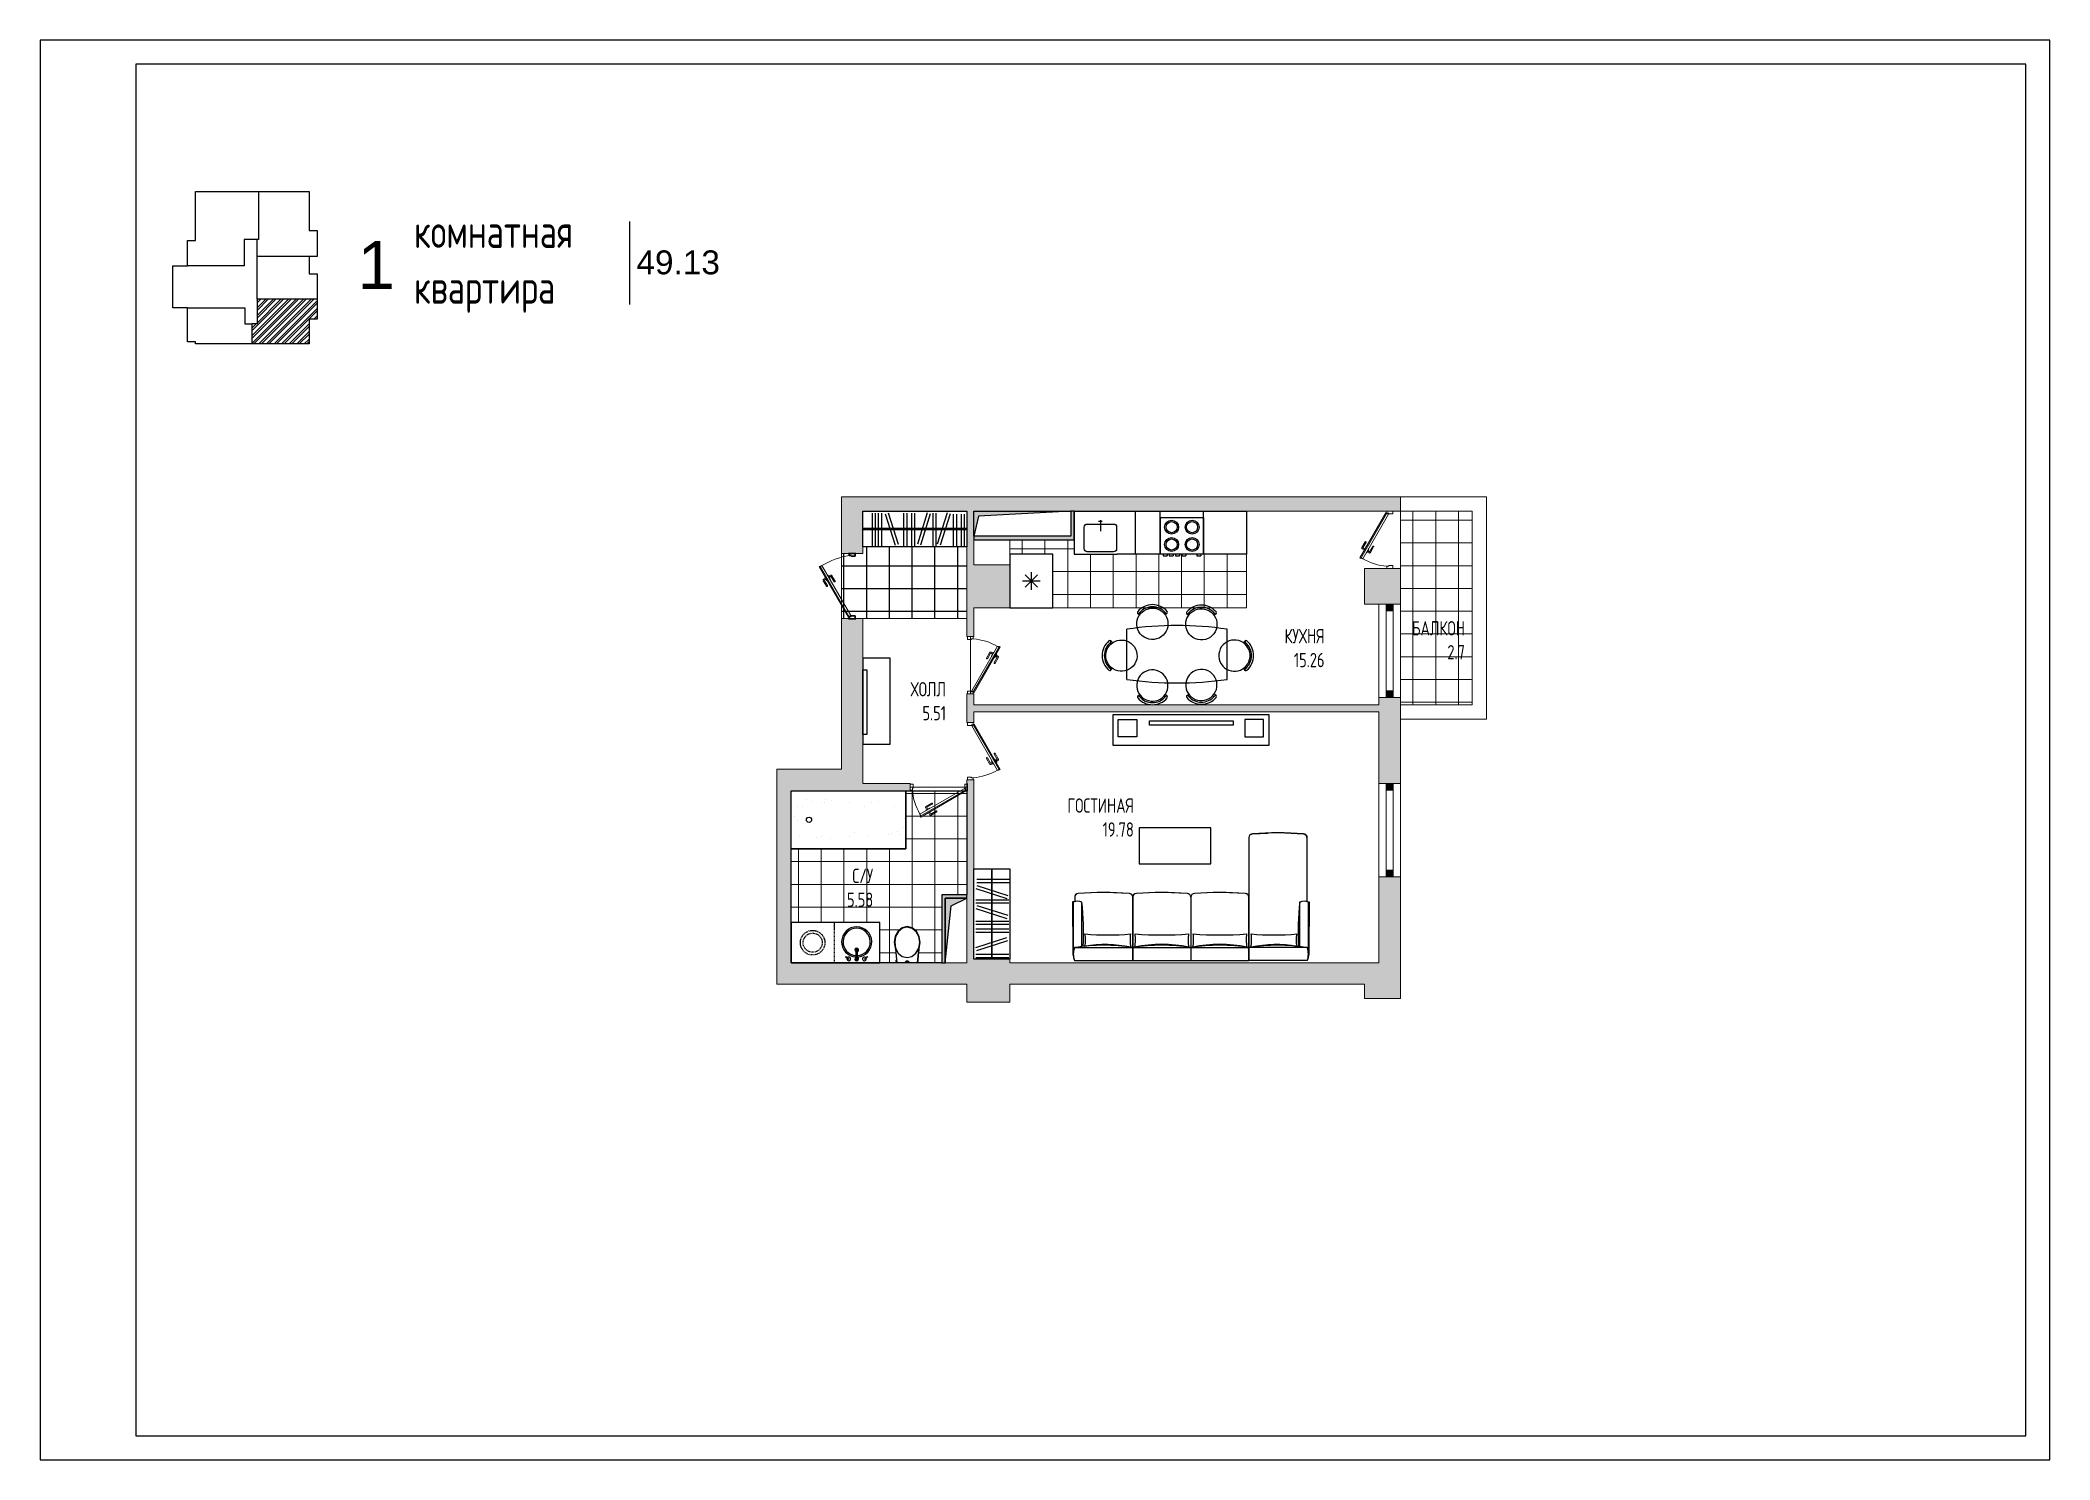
# Model space of a CAD drawing. Header units: millimetres. Extents: x -7516 to 14738, y -3327 to 3625.
# Drawn here: x 4861 to 5281.5, y 2436.8 to 2733.8 of the extents above; entities that cross this region are included whole.
import ezdxf

# ---------------------------------------------------------------- set-up
doc = ezdxf.new("R2010")
doc.units = ezdxf.units.MM
doc.header["$LTSCALE"] = 1.5
doc.linetypes.add('ACAD_ISO02W100', pattern=[15, 12, -3])
for name, color, linetype in [('КАНАЛЫ', 253, 'Continuous'), ('кафель', 9, 'Continuous'), ('МЕБЕЛЬ ОСНОВ', 7, 'Continuous'), ('Основные тонкие', 7, 'Continuous'), ('ПАРКЕТ', 9, 'Continuous')]:
    doc.layers.add(name, color=color, linetype=linetype)
for name, color, linetype, lineweight in [('новый план', 6, 'Continuous', 30), ('ОКНА', 130, 'Continuous', 30), ('СТЕНЫ', 30, 'Continuous', 30)]:
    doc.layers.add(name, color=color, linetype=linetype, lineweight=lineweight)
doc.styles.add('ARIAL', font='arial.ttf')
doc.styles.add('style1', font='txt.shx', dxfattribs={"width": 0.7, "height": 2.5})
doc.styles.add('СГЕНЕРИР_СТИЛЬ_1', font='txt.shx', dxfattribs={"width": 0.7})
pattern_1 = [(90, (-1928.863, -1490.968), (-4.7625, 0), []), (180, (-1928.863, -1490.968), (-3e-16, -4.7625), [])]

msp = doc.modelspace()

# ---------------------------------------------------------------- texts
at = {"layer": 'МЕБЕЛЬ ОСНОВ', "ltscale": 1.5, "attachment_point": 1}
for s, width, gutter_width, insert, char_height, style in [('\\pxqr;1', 15.1598, 12.5, (4920.03, 2691.74), 10, 'ARIAL'), ('\\pxqj;комнатная\\Pквартира', 27.9945, 12.5, (4939.2, 2697.32), 7, 'СГЕНЕРИР_СТИЛЬ_1'), ('\\pxqr;49.13', 15.1598, 12.5, (4988.05, 2689.8), 5, 'ARIAL'), ('\\pxqr;БАЛКОН\\P2.7', 22.7397, 18.75, (5136.35, 2612.24), 3, 'style1'), ('\\pxqr;КУХНЯ\\P15.26', 11.7333, 18.75, (5117.99, 2610.6), 3, 'style1'), ('\\pxqr;ХОЛЛ\\P5.51', 8.3433, 18.75, (5042.17, 2599.49), 3, 'style1'), ('\\pxqr;ГОСТИНАЯ\\P19.78', 22.7397, 18.75, (5067.08, 2575.15), 3, 'style1'), ('\\pxqr;С/У\\P5.58', 5.7341, 18.75, (5029.55, 2560.45), 3, 'style1')]:
    msp.add_mtext_dynamic_manual_height_columns(s, width=width, gutter_width=gutter_width, heights=[0], dxfattribs=dict(at, insert=insert, char_height=char_height, style=style))

# ---------------------------------------------------------------- blocks, each defined once
blk = doc.blocks.new('дверь800')
at = {"color": 7, "lineweight": 5}
for p, q in [((6137.27, 2944.1), (6137.27, 2943.6)), ((6137.47, 2944.06), (6137.27, 2944.06)), ((6137.27, 2944.06), (6137.27, 2943.65)), ((6137.27, 2943.65), (6137.42, 2943.65)), ((6137.38, 2943.59), (6137.41, 2943.65)), ((6137.38, 2943.59), (6140.53, 2941.77)), ((6137.41, 2943.65), (6140.57, 2941.83)), ((6137.42, 2943.78), (6137.47, 2943.78)), ((6137.42, 2943.78), (6137.42, 2943.65)), ((6137.42, 2943.65), (6137.49, 2943.76)), ((6137.47, 2943.78), (6137.47, 2944.06)), ((6137.49, 2943.76), (6140.6, 2941.97)), ((6141.07, 2943.78), (6141.07, 2944.06)), ((6141.07, 2944.06), (6141.27, 2944.06)), ((6141.12, 2943.78), (6141.07, 2943.78)), ((6141.12, 2943.78), (6141.12, 2943.65)), ((6141.27, 2943.65), (6141.12, 2943.65)), ((6141.27, 2944.1), (6141.27, 2943.6)), ((6141.27, 2944.06), (6141.27, 2943.65)), ((6139.8, 2941.91), (6139.42, 2942.13)), ((6139.84, 2941.98), (6139.46, 2942.2)), ((6140.11, 2942.45), (6139.73, 2942.67)), ((6140.15, 2942.51), (6139.77, 2942.73)), ((6139.8, 2942.17), (6139.81, 2942.19)), ((6140.06, 2942.02), (6139.8, 2942.17)), ((6139.91, 2942.1), (6139.84, 2941.98)), ((6139.91, 2942.36), (6139.93, 2942.39)), ((6139.93, 2942.39), (6140.18, 2942.24)), ((6140.04, 2942.32), (6140.11, 2942.45)), ((6140.11, 2942.28), (6140.18, 2942.41)), ((6140.11, 2942.28), (6140.14, 2942.34)), ((6140.18, 2942.24), (6140.17, 2942.22)), ((6139.98, 2942.06), (6139.91, 2941.93)), ((6140.07, 2942.04), (6140.06, 2942.02)), ((6140.53, 2941.85), (6140.6, 2941.97)), ((6140.57, 2941.83), (6140.53, 2941.77))]:
    blk.add_line(p, q, dxfattribs=at)
blk.add_circle((6137.44, 2943.73), 0.0212, dxfattribs=at)
blk.add_arc((6137.08, 2943.99), 4.05, 330.1287, 355.2963, dxfattribs=at)
for centre, major_axis, start_param, end_param in [((6139.44, 2942.16), (-0.0102, 0.0381), 5.497787, 8.63938), ((6139.75, 2942.7), (-0.0102, 0.0381), 5.497787, 8.63938), ((6140.12, 2942.45), (-0.0715, -0.0192), 2.356194, 3.926991), ((6139.84, 2941.97), (-0.0192, 0.0715), 2.356194, 3.926991)]:
    blk.add_ellipse(centre, major_axis=major_axis, ratio=1, start_param=start_param, end_param=end_param, dxfattribs=at)
blk = doc.blocks.new('дверь наружный')
at = {"color": 0}
for p, q in [((6145.73, 3000.62), (6145.73, 3000.12)), ((6145.93, 3000.57), (6145.73, 3000.57)), ((6145.73, 3000.57), (6145.73, 3000.17)), ((6145.73, 3000.17), (6145.88, 3000.17)), ((6145.88, 3000.29), (6145.88, 3000.17)), ((6145.93, 3000.29), (6145.93, 3000.57)), ((6150.08, 3000.29), (6150.08, 3000.57)), ((6150.08, 3000.57), (6150.28, 3000.57)), ((6150.13, 3000.29), (6150.13, 3000.17)), ((6150.28, 3000.17), (6150.13, 3000.17)), ((6150.28, 3000.62), (6150.28, 3000.12)), ((6150.28, 3000.57), (6150.28, 3000.17))]:
    blk.add_line(p, q, dxfattribs=at)
at = {"color": 0, "lineweight": 9}
for p, q in [((6145.84, 3000.11), (6145.87, 3000.17)), ((6145.84, 3000.11), (6149.37, 2998.07)), ((6145.88, 3000.29), (6145.93, 3000.29)), ((6145.88, 3000.16), (6145.95, 3000.27)), ((6145.95, 3000.27), (6149.43, 2998.26)), ((6150.13, 3000.29), (6150.08, 3000.29)), ((6148.38, 2998.35), (6148, 2998.57)), ((6148.42, 2998.42), (6148.04, 2998.64)), ((6148.69, 2998.89), (6148.31, 2999.11)), ((6148.73, 2998.96), (6148.35, 2999.18)), ((6148.38, 2998.61), (6148.39, 2998.63)), ((6148.63, 2998.46), (6148.38, 2998.61)), ((6148.49, 2998.54), (6148.42, 2998.42)), ((6148.56, 2998.5), (6148.48, 2998.38)), ((6148.49, 2998.81), (6148.51, 2998.83)), ((6148.51, 2998.83), (6148.76, 2998.68)), ((6148.62, 2998.77), (6148.69, 2998.89)), ((6148.64, 2998.49), (6148.63, 2998.46)), ((6148.69, 2998.73), (6148.76, 2998.85)), ((6148.69, 2998.73), (6148.72, 2998.79)), ((6148.76, 2998.68), (6148.75, 2998.66)), ((6149.37, 2998.15), (6149.43, 2998.26))]:
    blk.add_line(p, q, dxfattribs=at)
at = {"color": 0, "lineweight": 0}
for p, q in [((6145.87, 3000.17), (6149.4, 2998.13)), ((6149.4, 2998.13), (6149.37, 2998.07))]:
    blk.add_line(p, q, dxfattribs=at)
at = {"color": 0}
blk.add_circle((6145.9, 3000.24), 0.0212, dxfattribs=at)
at = {"color": 0, "lineweight": 0}
blk.add_arc((6144.99, 3000.98), 5.21, 328.5893, 351.0446, dxfattribs=at)
at = {"color": 0, "lineweight": 9}
for centre, major_axis, start_param, end_param in [((6148.02, 2998.61), (-0.0102, 0.0381), 5.497787, 8.63938), ((6148.33, 2999.14), (-0.0102, 0.0381), 5.497787, 8.63938), ((6148.42, 2998.41), (-0.0192, 0.0715), 2.356194, 3.926991), ((6148.7, 2998.89), (-0.0715, -0.0192), 2.356194, 3.926991)]:
    blk.add_ellipse(centre, major_axis=major_axis, ratio=1, start_param=start_param, end_param=end_param, dxfattribs=at)
blk = doc.blocks.new('рпр')
at = {"layer": 'МЕБЕЛЬ ОСНОВ', "color": 7}
for p, q in [((4888.37, 2986.87), (4888.15, 2984.66)), ((4888.41, 2986.97), (4888.22, 2985.01)), ((4888.65, 2985.63), (4888.27, 2984.94)), ((4888.28, 2985.08), (4888.46, 2986.92)), ((4888.36, 2986.84), (4888.37, 2986.92)), ((4888.37, 2986.92), (4888.41, 2986.97)), ((4888.41, 2986.97), (4888.4, 2986.81)), ((4888.41, 2986.97), (4889.54, 2986.97)), ((4888.41, 2986.97), (4889.54, 2986.97)), ((4888.46, 2986.92), (4888.41, 2986.97)), ((4889.22, 2986.08), (4888.65, 2985.63)), ((4889.88, 2986.24), (4889.22, 2986.08)), ((4889.54, 2986.97), (4890.22, 2986.97)), ((4889.6, 2986.82), (4889.54, 2986.97)), ((4890.16, 2986.82), (4889.6, 2986.82)), ((4889.7, 2986.77), (4889.87, 2986.77)), ((4889.79, 2986.7), (4889.7, 2986.77)), ((4889.87, 2986.77), (4889.73, 2986.77)), ((4889.73, 2986.77), (4890.06, 2986.77)), ((4889.96, 2986.7), (4889.79, 2986.7)), ((4890.55, 2986.07), (4889.88, 2986.24)), ((4890.06, 2986.77), (4889.96, 2986.7)), ((4890.22, 2986.97), (4890.16, 2986.82)), ((4890.22, 2986.97), (4891.33, 2986.97)), ((4891.11, 2985.61), (4890.55, 2986.07)), ((4891.48, 2984.92), (4891.11, 2985.61)), ((4891.33, 2986.97), (4891.28, 2986.92)), ((4891.28, 2986.92), (4891.47, 2985.08)), ((4891.33, 2986.97), (4891.37, 2986.92)), ((4891.37, 2986.57), (4891.33, 2986.97)), ((4891.37, 2986.92), (4891.4, 2986.62)), ((4891.4, 2986.62), (4891.37, 2986.57)), ((4891.37, 2986.57), (4891.37, 2986.57)), ((4888.2, 2984.98), (4888.06, 2984.13)), ((4888.06, 2984.13), (4888.19, 2983.29)), ((4888.27, 2984.94), (4888.13, 2984.13)), ((4888.13, 2984.13), (4888.26, 2983.32)), ((4888.19, 2983.29), (4888.58, 2982.57)), ((4888.24, 2985.04), (4888.2, 2984.98)), ((4888.26, 2983.32), (4888.63, 2982.63)), ((4891.09, 2982.61), (4891.48, 2983.3)), ((4891.14, 2982.55), (4891.54, 2983.26)), ((4891.61, 2984.11), (4891.48, 2984.92)), ((4891.48, 2983.3), (4891.61, 2984.11)), ((4891.55, 2984.95), (4891.51, 2985.03)), ((4891.54, 2983.26), (4891.68, 2984.11)), ((4891.68, 2984.11), (4891.55, 2984.95)), ((4888.58, 2982.57), (4889.17, 2982.09)), ((4888.63, 2982.63), (4889.19, 2982.17)), ((4889.17, 2982.09), (4889.86, 2981.92)), ((4889.19, 2982.17), (4889.86, 2982)), ((4889.86, 2982), (4890.53, 2982.16)), ((4889.86, 2981.92), (4890.55, 2982.08)), ((4890.53, 2982.16), (4891.09, 2982.61)), ((4890.55, 2982.08), (4891.14, 2982.55))]:
    blk.add_line(p, q, dxfattribs=at)
at = {"layer": 'МЕБЕЛЬ ОСНОВ', "color": 7, "ltscale": 1.5}
blk.add_lwpolyline([(4891.51, 2985.03), (4891.37, 2986.57)], dxfattribs=at)
blk = doc.blocks.new('ш')
for p, q in [((4924.67, 3686.1), (4924.69, 3693.06)), ((4924.69, 3693.06), (4924.71, 3693.36)), ((4924.71, 3693.36), (4924.86, 3694.03)), ((4924.77, 3686.1), (4924.77, 3693.44)), ((4924.77, 3693.3), (4924.77, 3686.1)), ((4924.86, 3694.03), (4924.95, 3694.27)), ((4924.95, 3694.27), (4933.07, 3694.27)), ((4924.95, 3694.27), (4933.07, 3694.27)), ((4924.95, 3692.47), (4933.07, 3692.47)), ((4925.97, 3692.33), (4925.97, 3686.1)), ((4933.07, 3694.27), (4933.07, 3686.03)), ((4933.07, 3686.03), (4933.07, 3694.27)), ((4941.17, 3694.27), (4933.07, 3694.27)), ((4941.17, 3694.27), (4933.07, 3694.27)), ((4933.07, 3694.27), (4933.07, 3686.03)), ((4933.07, 3686.03), (4933.07, 3694.27)), ((4941.17, 3692.47), (4933.07, 3692.47)), ((4949.27, 3694.27), (4941.17, 3694.27)), ((4949.27, 3694.27), (4941.17, 3694.27)), ((4941.17, 3685.41), (4941.17, 3694.27)), ((4949.27, 3692.47), (4941.17, 3692.47)), ((4957.39, 3694.27), (4949.27, 3694.27)), ((4957.39, 3694.27), (4949.27, 3694.27)), ((4949.27, 3694.27), (4949.27, 3686.03)), ((4949.27, 3685.41), (4949.27, 3694.27)), ((4949.27, 3685.39), (4949.27, 3694.27)), ((4949.27, 3686.03), (4949.27, 3694.27)), ((4957.39, 3692.47), (4949.27, 3692.47)), ((4956.37, 3692.33), (4956.37, 3686.1)), ((4957.48, 3694.03), (4957.39, 3694.27)), ((4957.63, 3693.36), (4957.48, 3694.03)), ((4957.57, 3686.1), (4957.57, 3693.44)), ((4957.57, 3693.3), (4957.57, 3686.1)), ((4957.65, 3693.06), (4957.63, 3693.36)), ((4957.67, 3686.1), (4957.65, 3693.06)), ((4924.77, 3686.1), (4924.67, 3686.1)), ((4924.77, 3686.1), (4924.67, 3686.1)), ((4924.97, 3686.03), (4924.77, 3686.1)), ((4924.97, 3677.71), (4924.97, 3686.03)), ((4933.07, 3686.03), (4933.07, 3685.41)), ((4933.07, 3685.41), (4933.07, 3686.03)), ((4933.07, 3686.03), (4933.07, 3685.41)), ((4933.07, 3677.09), (4933.07, 3686.03)), ((4933.07, 3685.41), (4933.11, 3685.22)), ((4933.11, 3685.22), (4933.22, 3685.05)), ((4933.22, 3685.05), (4933.54, 3684.91)), ((4933.54, 3684.91), (4935.76, 3684.8)), ((4935.76, 3684.8), (4938.06, 3684.79)), ((4938.06, 3684.79), (4940.67, 3684.91)), ((4940.67, 3684.91), (4940.86, 3684.95)), ((4941.21, 3685.22), (4941.32, 3685.05)), ((4941.32, 3685.05), (4941.64, 3684.91)), ((4941.64, 3684.91), (4943.86, 3684.8)), ((4943.86, 3684.8), (4946.16, 3684.79)), ((4946.16, 3684.79), (4948.77, 3684.91)), ((4948.77, 3684.91), (4948.96, 3684.95)), ((4948.96, 3684.95), (4949.18, 3685.12)), ((4949.18, 3685.12), (4949.23, 3685.22)), ((4949.27, 3686.03), (4949.27, 3685.41)), ((4949.27, 3685.41), (4949.27, 3686.03)), ((4949.27, 3685.41), (4949.31, 3685.22)), ((4949.31, 3685.22), (4949.42, 3685.05)), ((4949.42, 3685.05), (4949.74, 3684.91)), ((4949.74, 3684.91), (4951.96, 3684.8)), ((4951.96, 3684.8), (4954.26, 3684.79)), ((4954.26, 3684.79), (4956.87, 3684.91)), ((4956.87, 3684.91), (4957.06, 3684.95)), ((4957.06, 3684.95), (4957.28, 3685.12)), ((4957.28, 3685.12), (4957.33, 3685.22)), ((4957.33, 3685.22), (4957.37, 3686.03)), ((4957.37, 3686.03), (4957.57, 3686.1)), ((4957.37, 3685.41), (4957.37, 3686.03)), ((4957.57, 3686.1), (4957.67, 3686.1)), ((4957.57, 3686.1), (4957.67, 3686.1)), ((4925.01, 3676.89), (4924.97, 3677.71)), ((4925.06, 3676.8), (4925.01, 3676.89)), ((4925.28, 3676.62), (4925.06, 3676.8)), ((4925.47, 3676.59), (4925.28, 3676.62)), ((4928.07, 3676.47), (4925.47, 3676.59)), ((4932.6, 3676.59), (4930.38, 3676.48)), ((4932.92, 3676.73), (4932.6, 3676.59))]:
    blk.add_line(p, q)
for centre, radius, start, end in [((4927.1, 3693.37), 2.33, 157.2054, 202.7184), ((4929.02, 3718), 25.86, 260.9427, 279.0132), ((4886.5, 3690.45), 39.71, 353.7064, 2.6748), ((4929.24, 3708.67), 16.63, 260.0649, 282.2779), ((4922.7, 3691.36), 3.79, 347.7289, 14.0422), ((4938.36, 3691.39), 5.67, 169.5902, 188.4273), ((4937.12, 3718), 25.86, 260.9873, 279.0132), ((4937.12, 3709.26), 17.26, 257.4146, 282.5853), ((4927.78, 3691.39), 5.67, 351.5745, 10.4099), ((4946.46, 3691.39), 5.67, 169.59, 188.4264), ((4945.22, 3718), 25.86, 260.9873, 279.0132), ((4945.22, 3709.26), 17.26, 257.4146, 282.5853), ((4935.88, 3691.39), 5.67, 351.5745, 10.4099), ((4954.56, 3691.39), 5.67, 169.59, 188.4264), ((4953.32, 3718), 25.86, 260.9876, 279.0581), ((4953.1, 3708.67), 16.63, 257.7231, 279.9357), ((4943.98, 3691.39), 5.67, 351.5747, 10.4107), ((4959.64, 3691.36), 3.79, 165.9573, 192.2721), ((4995.84, 3690.45), 39.71, 177.326, 186.2944), ((4955.24, 3693.37), 2.33, 337.285, 22.7956), ((4929.58, 3655.68), 35.02, 84.7965, 95.2047), ((4937.12, 3639.64), 51.06, 85.8129, 94.1883), ((4945.22, 3639.64), 51.06, 85.8129, 94.1883), ((4952.76, 3655.68), 35.02, 84.7963, 95.2047), ((4925.37, 3687.5), 1.52, 246.7811, 293.2232), ((4933.57, 3685.41), 0.5, 180.0005, 270.0119), ((4937.12, 3733.46), 48.68, 265.8174, 274.1837), ((4940.67, 3685.41), 0.5, 270.0005, 0.0119), ((4941.67, 3685.41), 0.5, 180.0005, 270.0119), ((4945.22, 3733.46), 48.68, 265.8174, 274.1837), ((4948.77, 3685.41), 0.5, 270.0005, 0.0119), ((4949.77, 3685.41), 0.5, 180.0005, 269.989), ((4953.32, 3733.46), 48.68, 265.8175, 274.1837), ((4956.97, 3687.5), 1.52, 246.7811, 293.2198), ((4956.87, 3685.41), 0.5, 270.0005, 0.0119), ((4925.47, 3677.09), 0.5, 180.0005, 270.0119), ((4929.02, 3725.14), 48.68, 265.8173, 274.1837), ((4932.57, 3677.09), 0.5, 270.0005, 0.0005)]:
    blk.add_arc(centre, radius, start, end)
blk = doc.blocks.new('ек')
for p, q in [((4931.49, 3632.32), (4931.76, 3632.12)), ((4931.79, 3632.47), (4931.95, 3632.35)), ((4935.28, 3632.47), (4935.08, 3632.33)), ((4935.62, 3632.35), (4935.31, 3632.12)), ((4938.31, 3632.38), (4938.59, 3632.18)), ((4938.61, 3632.53), (4938.78, 3632.41)), ((4942.1, 3632.53), (4941.91, 3632.39)), ((4942.45, 3632.41), (4942.13, 3632.18)), ((4927.31, 3628.47), (4927.45, 3628.28)), ((4927.43, 3628.82), (4927.66, 3628.5)), ((4946.2, 3628.82), (4945.97, 3628.5)), ((4946.32, 3628.47), (4946.18, 3628.28)), ((4927.31, 3624.98), (4927.42, 3625.14)), ((4927.45, 3624.68), (4927.66, 3624.95)), ((4946.17, 3624.68), (4945.97, 3624.95)), ((4946.32, 3624.98), (4946.2, 3625.14)), ((4931.49, 3620.89), (4931.76, 3621.09)), ((4931.79, 3620.74), (4931.95, 3620.86)), ((4935.28, 3620.74), (4935.08, 3620.88)), ((4935.62, 3620.86), (4935.31, 3621.09)), ((4938.31, 3620.83), (4938.59, 3621.03)), ((4938.61, 3620.68), (4938.78, 3620.8)), ((4942.1, 3620.68), (4941.91, 3620.82)), ((4942.45, 3620.81), (4942.13, 3621.03))]:
    blk.add_line(p, q)
for points in [[(4935.01, 3629.22, 2.852439), (4932.29, 3629.06, 0.350569), (4935.01, 3629.22)], [(4941.84, 3629.28, 2.852439), (4939.12, 3629.12, 0.350569), (4941.84, 3629.28)], [(4930.55, 3628.2, 2.852439), (4930.71, 3625.48, 0.350569), (4930.55, 3628.2)], [(4943.07, 3628.2, -2.852439), (4942.91, 3625.48, -0.350569), (4943.07, 3628.2)], [(4935.01, 3623.99, -2.852439), (4932.29, 3624.15, -0.350569), (4935.01, 3623.99)], [(4941.84, 3623.93, -2.852439), (4939.12, 3624.09, -0.350569), (4941.84, 3623.93)]]:
    blk.add_lwpolyline(points, format="xyb")
for points in [[(4929.94, 3630.05), (4929.94, 3623.05)], [(4943.94, 3630.05), (4943.94, 3623.05)]]:
    blk.add_lwpolyline(points)
for centre, radius, start, end in [((4933.53, 3630.85), 2.68, 40.2729, 139.7271), ((4933.53, 3630.85), 2.38, 40.0936, 139.9064), ((4940.36, 3630.91), 2.68, 40.2729, 139.7271), ((4940.36, 3630.91), 2.38, 40.0936, 139.9064), ((4936.94, 3581.3), 49.25, 81.8288, 98.1712), ((4931.64, 3632.45), 0.2, 139.7271, 219.8242), ((4931.56, 3632.51), 0.2, 248.872, 319.9064), ((4935.51, 3632.51), 0.2, 220.0936, 305.6519), ((4935.22, 3632.39), 0.409, 354.1192, 27.9442), ((4938.47, 3632.51), 0.2, 139.7271, 219.8242), ((4938.38, 3632.57), 0.2, 248.872, 319.9064), ((4942.33, 3632.57), 0.2, 220.0936, 305.6519), ((4942.04, 3632.45), 0.409, 354.1192, 27.9442), ((4928.93, 3626.73), 2.68, 130.2729, 229.7271), ((4928.93, 3626.73), 2.38, 130.0936, 229.9064), ((4927.39, 3628.41), 0.409, 84.1192, 117.9442), ((4927.26, 3628.7), 0.2, 310.0936, 35.6519), ((4946.36, 3628.7), 0.2, 144.3481, 229.9064), ((4946.24, 3628.41), 0.409, 62.0558, 95.8808), ((4944.7, 3626.73), 2.38, 310.0936, 49.9064), ((4944.7, 3626.73), 2.68, 310.2729, 49.7271), ((4927.26, 3624.75), 0.2, 338.872, 49.9064), ((4946.36, 3624.75), 0.2, 130.0936, 201.128), ((4927.32, 3624.83), 0.2, 229.7271, 309.8242), ((4936.94, 3671.8), 49.25, 261.8288, 278.1712), ((4946.3, 3624.83), 0.2, 230.1758, 310.2729), ((4931.64, 3620.76), 0.2, 140.1758, 220.2729), ((4931.56, 3620.7), 0.2, 40.0936, 111.128), ((4933.53, 3622.37), 2.68, 220.2729, 319.7271), ((4933.53, 3622.37), 2.38, 220.0936, 319.9064), ((4935.51, 3620.7), 0.2, 54.3481, 139.9064), ((4935.22, 3620.82), 0.409, 332.0558, 5.8808), ((4938.47, 3620.7), 0.2, 140.1758, 220.2729), ((4938.38, 3620.64), 0.2, 40.0936, 111.128), ((4940.36, 3622.31), 2.68, 220.2729, 319.7271), ((4940.36, 3622.31), 2.38, 220.0936, 319.9064), ((4942.33, 3620.64), 0.2, 54.3481, 139.9064), ((4942.04, 3620.76), 0.409, 332.0558, 5.8808)]:
    blk.add_arc(centre, radius, start, end)

# ---------------------------------------------------------------- hatches: boundary and pattern name
at = {"layer": 'КАНАЛЫ', "ltscale": 1.5, "true_color": 0x939598}
h = msp.add_hatch(color=252, dxfattribs=at)
h.dxf.hatch_style = 1
h.paths.add_polyline_path([(5145.61, 2638.26), (5028.62, 2638.26), (5028.62, 2626.41), (5033.12, 2626.41), (5033.12, 2635.26), (5054.86, 2635.26), (5054.86, 2635.26), (5054.86, 2609.01), (5055.61, 2609.01), (5056.36, 2609.01), (5056.36, 2615.01), (5063.86, 2615.01), (5063.86, 2624.01), (5056.36, 2624.01), (5056.36, 2635.26), (5145.61, 2635.26)])
h = msp.add_hatch(color=252, dxfattribs=at)
h.dxf.hatch_style = 1
h.paths.add_polyline_path([(5077.36, 2635.26), (5076.61, 2635.26), (5076.61, 2630.01), (5056.36, 2630.01), (5056.36, 2629.26), (5077.36, 2629.26)])
at = {"layer": 'КАНАЛЫ', "ltscale": 1.5, "true_color": 0x000000}
h = msp.add_hatch(color=18, dxfattribs=at)
h.dxf.hatch_style = 1
h.paths.add_polyline_path([(5056.36, 2630.01), (5057.31, 2634.19), (5076.61, 2635.26), (5056.36, 2635.26)])
at = {"layer": 'КАНАЛЫ', "ltscale": 1.5, "true_color": 0x939598}
h = msp.add_hatch(color=252, dxfattribs=at)
h.dxf.hatch_style = 1
h.paths.add_polyline_path([(5033.12, 2612.76), (5028.62, 2612.76), (5028.62, 2581.26), (5015.11, 2581.26), (5015.11, 2536.26), (5054.86, 2536.26), (5054.86, 2532.51), (5063.86, 2532.51), (5063.86, 2536.26), (5138.11, 2536.26), (5138.11, 2533.26), (5145.61, 2533.26), (5145.61, 2558.76), (5141.11, 2558.76), (5141.11, 2540.76), (5063.86, 2540.76), (5063.86, 2541.51), (5056.36, 2541.51), (5056.36, 2579.01), (5054.86, 2579.01), (5054.86, 2577.51), (5054.86, 2540.76), (5018.11, 2540.76), (5018.11, 2576.76), (5043.01, 2576.76), (5043.01, 2578.26), (5033.12, 2578.26)])
h = msp.add_hatch(color=252, dxfattribs=at)
h.dxf.hatch_style = 1
h.paths.add_polyline_path([(5054.86, 2591.01), (5056.36, 2591.01), (5056.36, 2593.26), (5141.11, 2593.26), (5141.11, 2578.26), (5145.61, 2578.26), (5145.61, 2596.26), (5141.11, 2596.26), (5141.11, 2594.76), (5056.36, 2594.76), (5056.36, 2597.01), (5055.61, 2597.01), (5054.86, 2597.01)])
h = msp.add_hatch(color=252, dxfattribs=at)
h.dxf.hatch_style = 1
h.paths.add_polyline_path([(5054.86, 2555.01), (5049.61, 2555.01), (5049.61, 2540.76), (5050.36, 2540.76), (5050.36, 2554.26), (5054.86, 2554.26)])
at = {"layer": 'КАНАЛЫ', "ltscale": 1.5, "true_color": 0x000000}
h = msp.add_hatch(color=18, dxfattribs=at)
h.dxf.hatch_style = 1
h.paths.add_polyline_path([(5050.36, 2540.76), (5051.56, 2552.69), (5054.86, 2554.26), (5050.36, 2554.26)])
at = {"layer": 'кафель', "lineweight": 0, "ltscale": 1.5, "true_color": 0x939598}
h = msp.add_hatch(dxfattribs=at)
h.set_pattern_fill('ANSI37', color=252, scale=1.5, angle=45)
h.set_pattern_definition(pattern_1)
h.paths.add_polyline_path([(5160.61, 2635.26), (5145.61, 2635.26), (5145.61, 2594.76), (5160.61, 2594.76)])
h = msp.add_hatch(dxfattribs=at)
h.set_pattern_fill('ANSI37', color=252, scale=1.5, angle=45)
h.set_pattern_definition([(90, (-2010.613, -1496.968), (-4.7625, 0), []), (180, (-2010.613, -1496.968), (-3e-16, -4.7625), [])])
h.paths.add_polyline_path([(5077.36, 2629.26), (5063.86, 2629.26), (5063.86, 2626.26), (5072.86, 2626.26), (5072.86, 2615.01), (5113.36, 2615.01), (5113.36, 2626.26), (5077.36, 2626.26)])
h = msp.add_hatch(dxfattribs=at)
h.set_pattern_fill('ANSI37', color=252, scale=1.5, angle=45)
h.set_pattern_definition(pattern_1)
h.paths.add_polyline_path([(5054.86, 2577.51), (5054.41, 2577.51), (5054.41, 2577.26), (5045.04, 2571.85), (5045.06, 2571.8, -0.111394), (5043.46, 2576.9), (5043.01, 2576.9), (5043.01, 2576.76), (5042.12, 2576.76), (5042.12, 2564.6), (5018.11, 2564.61), (5018.11, 2549.16), (5036.66, 2549.16), (5036.66, 2540.76), (5040.2, 2540.76), (5040.2, 2540.76), (5040.14, 2540.83), (5040.09, 2541.36), (5040.15, 2541.36), (5039.94, 2543.67), (5039.88, 2543.79), (5039.68, 2545.05), (5039.89, 2546.32), (5040.48, 2547.38), (5041.37, 2548.09), (5042.41, 2548.34), (5043.45, 2548.08), (5044.33, 2547.35), (5044.91, 2546.28), (5045.11, 2545.01), (5044.98, 2544.22), (5044.65, 2540.93), (5044.64, 2540.76), (5049.61, 2540.76), (5049.61, 2555.01), (5054.86, 2555.01)])
edge = h.paths.add_edge_path(flags=16)
edge.add_ellipse((5047.3, 2571.85), major_axis=(0.157, 0.157), ratio=1, start_angle=164.9999, end_angle=254.9999, ccw=False)
edge.add_line((5047.11, 2571.74), (5046.88, 2572.14))
edge.add_line((5046.88, 2572.14), (5046.66, 2572.01))
edge.add_line((5046.66, 2572.01), (5046.63, 2572.07))
edge.add_line((5046.63, 2572.07), (5045.23, 2571.26))
edge.add_line((5045.23, 2571.26), (5045.13, 2571.44))
edge.add_line((5045.13, 2571.44), (5054.56, 2576.89))
edge.add_line((5054.56, 2576.89), (5054.45, 2577.1))
edge.add_arc((5054.5, 2577.13), 0.0637, -0.0001, 209.9999, ccw=False)
edge.add_line((5054.57, 2577.13), (5054.57, 2577.29))
edge.add_line((5054.57, 2577.29), (5054.57, 2576.94))
edge.add_line((5054.57, 2576.94), (5054.69, 2576.72))
edge.add_line((5054.69, 2576.72), (5047.39, 2572.51))
edge.add_line((5047.39, 2572.51), (5047.42, 2572.45))
edge.add_line((5047.42, 2572.45), (5047.09, 2572.25))
edge.add_line((5047.09, 2572.25), (5047.31, 2571.87))
edge.add_line((5047.31, 2571.87), (5048.45, 2572.53))
edge.add_ellipse((5048.51, 2572.43), major_axis=(0.0838, 0.0838), ratio=1, start_angle=254.9999, end_angle=434.9999, ccw=False)
edge.add_line((5048.57, 2572.33), (5047.41, 2571.66))
edge = h.paths.add_edge_path(flags=17)
edge.add_line((5053.54, 2576.76), (5043.47, 2576.76))
edge.add_arc((5055.58, 2577.9), 12.16, 185.4015, 209.8713)
edge.add_line((5045.04, 2571.85), (5046.32, 2572.59))
edge.add_line((5046.32, 2572.59), (5046.28, 2572.66))
edge.add_line((5046.28, 2572.66), (5046.5, 2572.79))
edge.add_line((5046.5, 2572.79), (5046.4, 2572.97))
edge.add_line((5046.4, 2572.97), (5046.27, 2573.2))
edge.add_ellipse((5046.47, 2573.29), major_axis=(-0.157, 0.157), ratio=1, start_angle=-15.0001, end_angle=74.9999, ccw=False)
edge.add_line((5046.36, 2573.48), (5047.54, 2574.16))
edge.add_ellipse((5047.58, 2574.04), major_axis=(0.0838, 0.0838), ratio=1, start_angle=254.9999, end_angle=434.9999, ccw=False)
edge.add_line((5047.64, 2573.94), (5046.5, 2573.28))
edge.add_line((5046.5, 2573.28), (5046.71, 2572.91))
edge.add_line((5046.71, 2572.91), (5047.04, 2573.1))
edge.add_line((5047.04, 2573.1), (5047.09, 2573.03))
edge.add_line((5047.09, 2573.03), (5053.54, 2576.76))
h.paths.add_polyline_path([(5028.24, 2551.7), (5036.04, 2551.7), (5036.04, 2561.2), (5028.24, 2561.2)], flags=24)
at = {"layer": 'МЕБЕЛЬ ОСНОВ', "ltscale": 1.5, "true_color": 0x636466}
h = msp.add_hatch(dxfattribs=at)
h.set_pattern_fill('ANSI32', color=251, scale=0.117607)
h.set_pattern_definition([(45, (254.1207, -97.1662), (-0.79210748, 0.79210748), []), (45, (254.6487, -97.1662), (-0.79210748, 0.79210748), [])])
h.paths.add_polyline_path([(4906.35, 2679.6), (4906.35, 2674.43), (4905.25, 2674.43), (4905.25, 2670.24), (4917.25, 2670.24), (4917.25, 2675.41), (4918.93, 2675.41), (4918.93, 2679.6)])
at = {"layer": 'МЕБЕЛЬ ОСНОВ', "ltscale": 1.5, "true_color": 0x939598}
h = msp.add_hatch(dxfattribs=at)
h.set_pattern_fill('ANSI37', color=252, scale=1.5, angle=45)
h.set_pattern_definition(pattern_1)
h.paths.add_polyline_path([(5033.12, 2627.76), (5033.12, 2626.41), (5028.62, 2626.41), (5028.62, 2612.76), (5054.86, 2612.76), (5054.86, 2627.76)])
h = msp.add_hatch(color=252, dxfattribs=at)
h.dxf.hatch_style = 1
h.paths.add_polyline_path([(5138.11, 2623.26), (5138.11, 2615.76), (5141.11, 2615.76), (5145.61, 2615.76), (5145.61, 2623.26)])
at = {"layer": 'МЕБЕЛЬ ОСНОВ', "ltscale": 1.5, "true_color": 0x636466}
h = msp.add_hatch(color=251, dxfattribs=at)
h.dxf.hatch_style = 1
h.paths.add_polyline_path([(5144.11, 2614.26), (5144.11, 2615.76), (5142.61, 2615.76), (5142.61, 2614.26)])
h = msp.add_hatch(color=251, dxfattribs=at)
h.dxf.hatch_style = 1
h.paths.add_polyline_path([(5142.61, 2597.76), (5142.61, 2596.26), (5144.11, 2596.26), (5144.11, 2597.76)])
h = msp.add_hatch(color=251, dxfattribs=at)
h.dxf.hatch_style = 1
h.paths.add_polyline_path([(5144.11, 2576.76), (5144.11, 2578.26), (5142.61, 2578.26), (5142.61, 2576.76)])
h = msp.add_hatch(color=251, dxfattribs=at)
h.dxf.hatch_style = 1
h.paths.add_polyline_path([(5144.11, 2560.26), (5142.61, 2560.26), (5142.61, 2558.76), (5144.11, 2558.76)])

# ---------------------------------------------------------------- linework, layer by layer
for p, q in [((5035.03, 2634.83), (5035.03, 2627.98)), ((5035.69, 2634.83), (5035.69, 2627.98)), ((5036.33, 2634.83), (5036.33, 2627.98)), ((5037, 2634.83), (5037, 2627.98)), ((5037.8, 2634.67), (5039.88, 2628.14)), ((5038.43, 2634.87), (5040.52, 2628.34)), ((5041.65, 2634.83), (5041.65, 2627.98)), ((5042.31, 2634.83), (5042.31, 2627.98)), ((5043.28, 2634.83), (5043.28, 2627.98)), ((5043.95, 2634.83), (5043.95, 2627.98)), ((5046.6, 2634.87), (5044.52, 2628.34)), ((5047.23, 2634.67), (5045.15, 2628.14)), ((5047.73, 2634.83), (5047.73, 2627.98)), ((5048.4, 2634.83), (5048.4, 2627.98)), ((5050.74, 2634.87), (5048.66, 2628.34)), ((5051.37, 2634.67), (5049.29, 2628.14)), ((5052.03, 2634.64), (5052.03, 2627.78)), ((5052.69, 2634.64), (5052.69, 2627.78)), ((5053.66, 2634.64), (5053.66, 2627.78)), ((5054.33, 2634.64), (5054.33, 2627.78)), ((5077.36, 2629.26), (5077.36, 2635.26)), ((5077.36, 2629.26), (5077.36, 2634.96)), ((5090.08, 2635.26), (5090.08, 2626.26)), ((5095.36, 2626.26), (5095.36, 2635.26)), ((5095.36, 2626.26), (5095.36, 2635.26)), ((5095.36, 2633.94), (5104.36, 2633.94)), ((5095.36, 2633.94), (5095.36, 2626.26)), ((5104.36, 2626.26), (5104.36, 2635.26)), ((5104.36, 2633.94), (5104.36, 2626.26)), ((5054.86, 2631.62), (5033.12, 2631.62)), ((5033.12, 2631.42), (5054.86, 2631.42)), ((5095.92, 2626.26), (5095.92, 2625.93)), ((5095.92, 2625.93), (5096.77, 2625.93)), ((5096.77, 2626.26), (5096.77, 2625.93)), ((5097.22, 2626.26), (5097.22, 2625.93)), ((5097.22, 2625.93), (5098.07, 2625.93)), ((5098.07, 2626.26), (5098.07, 2625.93)), ((5098.53, 2626.26), (5098.53, 2625.93)), ((5098.53, 2626.26), (5098.53, 2625.93)), ((5098.53, 2625.93), (5099.37, 2625.93)), ((5098.53, 2625.93), (5099.37, 2625.93)), ((5099.37, 2626.26), (5099.37, 2625.93)), ((5099.37, 2626.26), (5099.37, 2625.93)), ((5099.83, 2626.26), (5099.83, 2625.93)), ((5099.83, 2625.93), (5100.68, 2625.93)), ((5100.68, 2626.26), (5100.68, 2625.93)), ((5102.98, 2626.26), (5102.98, 2625.93)), ((5102.98, 2625.93), (5103.83, 2625.93)), ((5103.83, 2626.26), (5103.83, 2625.93)), ((5070.21, 2620.63), (5066.51, 2620.63)), ((5067.05, 2619.32), (5069.67, 2621.94)), ((5067.05, 2621.94), (5069.67, 2619.32)), ((5068.36, 2622.48), (5068.36, 2618.78)), ((5056.95, 2556.92), (5063.48, 2554.83)), ((5056.98, 2558.24), (5063.83, 2558.24)), ((5056.98, 2557.57), (5063.83, 2557.57)), ((5060, 2560.41), (5060, 2541.51)), ((5060.2, 2541.51), (5060.2, 2560.41)), ((5056.75, 2556.28), (5063.27, 2554.2)), ((5056.79, 2553.94), (5063.64, 2553.94)), ((5056.79, 2553.28), (5063.64, 2553.28)), ((5056.95, 2552.78), (5063.48, 2550.7)), ((5056.75, 2552.15), (5063.27, 2550.06)), ((5056.79, 2549.49), (5063.64, 2549.49)), ((5056.79, 2548.83), (5063.64, 2548.83)), ((5056.75, 2543.98), (5063.27, 2546.06)), ((5056.79, 2547.86), (5063.64, 2547.86)), ((5056.79, 2547.19), (5063.64, 2547.19)), ((5056.95, 2543.35), (5063.48, 2545.43)), ((5056.79, 2542.54), (5063.64, 2542.54)), ((5056.79, 2541.88), (5063.64, 2541.88))]:
    msp.add_line(p, q)
at = {"ltscale": 0.6}
for p, q in [((5083.18, 2633.06), (5082.43, 2633.06)), ((5082.81, 2633.37), (5082.81, 2631.08))]:
    msp.add_line(p, q, dxfattribs=at)
at = {"color": 18, "true_color": 0x000000}
msp.add_lwpolyline([(4860.98, 2436.78), (5281.48, 2436.78), (5281.48, 2733.78), (4860.98, 2733.78)], close=True, dxfattribs=at)
for points in [[(5033.12, 2635.26), (5054.86, 2635.26), (5054.86, 2627.76), (5033.12, 2627.76)], [(5056.36, 2541.51), (5056.36, 2560.41), (5063.86, 2560.41), (5063.86, 2541.51)]]:
    msp.add_lwpolyline(points, close=True)
for points in [[(5077.36, 2635.26), (5113.36, 2635.26), (5113.36, 2626.26), (5086.36, 2626.26)], [(5035.59, 2631.42), (5037, 2631.42), (5037, 2631.62), (5035.59, 2631.62)]]:
    msp.add_lwpolyline(points)
msp.add_lwpolyline([(5079.41, 2627.38), (5079.41, 2631.9, -0.414214), (5080.06, 2632.55), (5085.56, 2632.55, -0.414214), (5086.21, 2631.91), (5086.21, 2627.38, -0.414214), (5085.56, 2626.74), (5080.06, 2626.73, -0.414214)], format="xyb", close=True)
at = {"ltscale": 10}
for points in [[(5090.46, 2591.66), (5090.46, 2588.06), (5086.56, 2588.06), (5086.56, 2591.66)], [(5113.04, 2591.66), (5113.04, 2588.06), (5116.94, 2588.06), (5116.94, 2591.66)]]:
    msp.add_lwpolyline(points, close=True, dxfattribs=at)
for centre, radius in [((5097.72, 2631.9), 1.46), ((5097.72, 2631.9), 1.16), ((5102.01, 2631.9), 1.46), ((5102.01, 2631.9), 1.16), ((5097.72, 2628.27), 1.46), ((5097.72, 2628.27), 1.16), ((5102.01, 2628.27), 1.46), ((5102.01, 2628.27), 1.16)]:
    msp.add_circle(centre, radius)
at = {"layer": 'КАНАЛЫ', "ltscale": 1.5}
for points in [[(5077.36, 2629.26), (5077.36, 2635.26), (5076.61, 2635.26), (5076.61, 2630.01), (5056.36, 2630.01), (5056.36, 2629.26), (5077.36, 2629.26)], [(5054.86, 2554.26), (5054.86, 2555.01), (5049.61, 2555.01), (5049.61, 2540.76), (5050.36, 2540.76), (5050.36, 2554.26), (5054.86, 2554.26)]]:
    msp.add_lwpolyline(points, dxfattribs=at)
at = {"layer": 'КАНАЛЫ', "color": 18, "ltscale": 1.5, "true_color": 0x000000}
for points in [[(5056.36, 2630.01), (5056.36, 2635.26), (5076.61, 2635.26), (5057.31, 2634.19), (5056.36, 2630.01)], [(5051.56, 2552.69), (5054.86, 2554.26), (5050.36, 2554.26), (5050.36, 2540.76), (5051.56, 2552.69)]]:
    msp.add_lwpolyline(points, dxfattribs=at)
at = {"layer": 'кафель', "color": 252, "lineweight": 5, "ltscale": 1.5, "true_color": 0x939598}
for points in [[(5028.62, 2612.76), (5054.86, 2612.76), (5054.86, 2635.26), (5033.12, 2635.26), (5033.12, 2626.41), (5028.62, 2626.41), (5028.62, 2612.76)], [(5055.61, 2597.01), (5055.61, 2609.01), (5056.36, 2609.01), (5056.36, 2615.01), (5063.86, 2615.01), (5063.86, 2624.01), (5056.36, 2624.01), (5056.36, 2635.26), (5160.61, 2635.26), (5160.61, 2594.76), (5145.61, 2594.76), (5145.61, 2623.26), (5138.11, 2623.26), (5138.11, 2615.76), (5141.11, 2615.76), (5141.11, 2594.76), (5056.36, 2594.76), (5056.36, 2597.01), (5055.61, 2597.01)], [(5145.61, 2594.76), (5160.61, 2594.76), (5160.61, 2635.26), (5145.61, 2635.26), (5145.61, 2594.76)], [(5043.01, 2577.51), (5054.86, 2577.51), (5054.86, 2540.76), (5018.11, 2540.76), (5018.11, 2576.76), (5043.01, 2576.76), (5043.01, 2577.51)]]:
    msp.add_lwpolyline(points, dxfattribs=at)
at = {"layer": 'кафель', "color": 252, "lineweight": 0, "ltscale": 1.5, "true_color": 0x939598}
msp.add_lwpolyline([(5072.86, 2615.01), (5113.36, 2615.01), (5113.36, 2626.26), (5077.36, 2626.26), (5077.36, 2629.26), (5063.86, 2629.26), (5063.86, 2626.26), (5072.86, 2626.26)], close=True, dxfattribs=at)
at = {"layer": 'МЕБЕЛЬ ОСНОВ', "linetype": 'ACAD_ISO02W100', "ltscale": 0.01}
msp.add_line((5027.11, 2549.16), (5027.11, 2540.76), dxfattribs=at)
at = {"layer": 'МЕБЕЛЬ ОСНОВ', "ltscale": 1.5}
for points in [[(4893.49, 2702.1), (4917.25, 2702.1), (4917.25, 2694.06), (4917.25, 2693.99), (4918.93, 2693.99), (4918.93, 2688.55), (4917.25, 2688.55), (4917.25, 2684.91), (4918.93, 2684.91), (4918.93, 2675.41), (4917.25, 2675.41), (4917.25, 2670.24), (4893.49, 2670.24), (4893.49, 2670.66), (4891.82, 2670.66), (4891.82, 2677.79), (4888.74, 2677.79), (4888.74, 2686.59), (4891.82, 2686.59), (4891.82, 2691.9), (4893.49, 2691.9), (4893.49, 2702.1)], [(4906.63, 2702.1), (4906.63, 2692.11), (4903.69, 2692.11), (4903.69, 2686.59), (4891.82, 2686.59)], [(4984.27, 2695.82), (4984.27, 2678.47)], [(4917.25, 2688.55), (4906.35, 2688.55), (4906.35, 2692.11)], [(4918.93, 2679.6), (4906.35, 2679.6), (4906.35, 2688.55)], [(4906.35, 2679.6), (4906.35, 2674.43), (4905.25, 2674.43), (4905.25, 2670.24)], [(4891.82, 2677.79), (4903.83, 2677.79), (4903.83, 2674.43), (4905.25, 2674.43)], [(5077.36, 2635.26), (5077.36, 2626.26), (5086.36, 2626.26)], [(5033.12, 2631.4), (5033.12, 2631.62)], [(5110.61, 2590.5), (5093.06, 2590.5), (5093.06, 2591.4), (5110.61, 2591.4), (5110.61, 2590.5), (5093.06, 2590.5)]]:
    msp.add_lwpolyline(points, dxfattribs=at)
for points in [[(5072.86, 2626.26), (5063.86, 2626.26), (5063.86, 2615.01), (5072.86, 2615.01)], [(5033.12, 2586.51), (5038.82, 2586.51), (5038.82, 2604.51), (5033.12, 2604.51)], [(5033.12, 2588.53), (5033.12, 2602.03), (5033.96, 2602.03), (5033.96, 2588.53)], [(5085.39, 2586.31), (5118.11, 2586.31), (5118.11, 2590.95), (5118.11, 2592.61), (5085.39, 2592.61), (5085.39, 2590.95)], [(5018.11, 2576.76), (5042.12, 2576.76), (5042.12, 2564.6), (5018.12, 2564.61)]]:
    msp.add_lwpolyline(points, close=True, dxfattribs=at)
at = {"layer": 'МЕБЕЛЬ ОСНОВ', "color": 0, "ltscale": 1.5}
msp.add_lwpolyline([(5042.12, 2576.76), (5054.86, 2576.76), (5054.86, 2555.01), (5049.61, 2555.01), (5049.61, 2540.76), (5018.11, 2540.76), (5018.12, 2564.61), (5042.12, 2564.6)], close=True, dxfattribs=at)
at = {"layer": 'МЕБЕЛЬ ОСНОВ', "ltscale": 600, "const_width": 0.00143}
for points in [[(5041.84, 2570.77), (5041.8, 2571.22), (5041.65, 2572.1), (5041.44, 2572.79), (5041.18, 2573.32), (5040.86, 2573.71), (5040.49, 2573.99), (5040.12, 2574.18), (5039.73, 2574.32), (5039.33, 2574.42), (5038.9, 2574.5), (5038.45, 2574.55), (5037.98, 2574.57), (5037.48, 2574.57), (5036.95, 2574.55), (5036.39, 2574.51), (5035.8, 2574.46), (5035.18, 2574.4), (5034.53, 2574.33), (5033.86, 2574.27), (5033.16, 2574.22), (5032.45, 2574.18), (5031.72, 2574.17), (5030.98, 2574.19), (5030.23, 2574.23), (5029.47, 2574.31), (5028.71, 2574.41), (5027.97, 2574.52), (5027.25, 2574.64), (5026.56, 2574.77), (5025.91, 2574.88), (5025.31, 2574.99), (5024.74, 2575.08), (5023.36, 2575.12), (5022.91, 2575.15), (5022.46, 2575.15), (5022.04, 2575.11), (5021.63, 2575.02), (5021.22, 2574.89), (5020.82, 2574.71), (5020.4, 2574.46), (5019.98, 2574.12), (5019.58, 2573.65), (5019.23, 2573.04), (5018.93, 2572.26), (5018.71, 2571.29), (5018.65, 2570.68), (5018.71, 2570.16), (5018.93, 2569.19), (5019.23, 2568.41), (5019.58, 2567.8), (5019.98, 2567.33), (5020.4, 2566.99), (5020.82, 2566.74), (5021.22, 2566.56), (5021.63, 2566.42), (5022.04, 2566.34), (5022.46, 2566.3), (5022.91, 2566.3), (5023.36, 2566.33), (5024.74, 2566.41), (5025.31, 2566.5), (5025.91, 2566.6), (5026.56, 2566.72), (5027.25, 2566.84), (5027.97, 2566.96), (5028.71, 2567.08), (5029.47, 2567.17), (5030.23, 2567.25), (5030.98, 2567.3), (5031.72, 2567.32), (5032.45, 2567.3), (5033.16, 2567.27), (5033.86, 2567.22), (5034.53, 2567.16), (5035.18, 2567.09), (5035.8, 2567.03), (5036.39, 2566.98), (5036.95, 2566.94), (5037.48, 2566.92), (5037.98, 2566.92), (5038.45, 2566.94), (5038.9, 2566.99), (5039.33, 2567.06), (5039.73, 2567.17), (5040.12, 2567.31), (5040.49, 2567.5), (5040.86, 2567.78), (5041.18, 2568.17), (5041.44, 2568.7), (5041.65, 2569.39), (5041.8, 2570.27)], [(5041.13, 2570.71), (5041.09, 2571.13), (5040.95, 2571.94), (5040.78, 2572.52), (5040.58, 2572.93), (5040.36, 2573.19), (5040.11, 2573.38), (5039.83, 2573.52), (5039.52, 2573.63), (5039.17, 2573.72), (5038.8, 2573.79), (5038.4, 2573.83), (5037.96, 2573.85), (5037.49, 2573.85), (5036.99, 2573.84), (5036.45, 2573.8), (5035.87, 2573.75), (5035.25, 2573.68), (5034.6, 2573.62), (5033.91, 2573.56), (5033.21, 2573.51), (5032.47, 2573.47), (5031.72, 2573.46), (5030.95, 2573.47), (5030.17, 2573.52), (5029.38, 2573.6), (5028.61, 2573.7), (5027.86, 2573.82), (5027.13, 2573.94), (5026.43, 2574.06), (5025.78, 2574.18), (5025.19, 2574.28), (5024.67, 2574.36), (5023.32, 2574.4), (5022.88, 2574.44), (5022.5, 2574.43), (5022.14, 2574.4), (5021.81, 2574.33), (5021.48, 2574.23), (5021.15, 2574.07), (5020.81, 2573.87), (5020.48, 2573.6), (5020.17, 2573.24), (5019.88, 2572.73), (5019.62, 2572.05), (5019.41, 2571.16), (5019.36, 2570.68), (5019.41, 2570.29), (5019.62, 2569.4), (5019.88, 2568.72), (5020.17, 2568.21), (5020.48, 2567.85), (5020.81, 2567.58), (5021.15, 2567.38), (5021.48, 2567.22), (5021.81, 2567.12), (5022.14, 2567.05), (5022.5, 2567.01), (5022.88, 2567.01), (5023.32, 2567.04), (5024.67, 2567.12), (5025.19, 2567.2), (5025.78, 2567.31), (5026.43, 2567.42), (5027.13, 2567.55), (5027.86, 2567.67), (5028.61, 2567.78), (5029.38, 2567.88), (5030.17, 2567.96), (5030.95, 2568.01), (5031.72, 2568.03), (5032.47, 2568.02), (5033.21, 2567.98), (5033.91, 2567.93), (5034.6, 2567.87), (5035.25, 2567.8), (5035.87, 2567.74), (5036.45, 2567.69), (5036.99, 2567.65), (5037.49, 2567.63), (5037.96, 2567.63), (5038.4, 2567.65), (5038.8, 2567.7), (5039.17, 2567.76), (5039.52, 2567.85), (5039.83, 2567.97), (5040.11, 2568.11), (5040.36, 2568.29), (5040.58, 2568.56), (5040.78, 2568.96), (5040.95, 2569.55), (5041.09, 2570.36)]]:
    msp.add_lwpolyline(points, close=True, dxfattribs=at)
at = {"layer": 'МЕБЕЛЬ ОСНОВ'}
msp.add_lwpolyline([(5090.94, 2561.49), (5105.94, 2561.49), (5105.94, 2568.99), (5090.94, 2568.99)], close=True, dxfattribs=at)
at = {"layer": 'МЕБЕЛЬ ОСНОВ', "ltscale": 5}
msp.add_lwpolyline([(5018.11, 2540.76), (5036.66, 2540.76), (5036.66, 2549.16), (5018.11, 2549.16)], close=True, dxfattribs=at)
for points in [[(5031.64, 2543.45), (5031.64, 2541.56)], [(5031.99, 2541.56), (5031.99, 2543.45)]]:
    msp.add_lwpolyline(points, dxfattribs=at)
at = {"layer": 'МЕБЕЛЬ ОСНОВ', "ltscale": 600}
msp.add_circle((5021.85, 2570.68), 0.553, dxfattribs=at)
at = {"layer": 'МЕБЕЛЬ ОСНОВ', "linetype": 'ACAD_ISO02W100', "ltscale": 0.01}
for radius in [2.57, 2]:
    msp.add_circle((5022.61, 2544.96), radius, dxfattribs=at)
at = {"layer": 'МЕБЕЛЬ ОСНОВ', "ltscale": 5}
for centre, radius, start, end in [((5031.83, 2545.13), 3.15, 273.029, 266.6061), ((5031.83, 2545.13), 2.85, 273.3482, 266.2484), ((5029.05, 2540.72), 1.39, 35.0869, 70.4823), ((5030.65, 2542.83), 1.39, 215.0869, 250.4823), ((5030.18, 2541.57), 0.382, 158.6089, 138.6951), ((5031.83, 2543.43), 0.382, 295.8569, 240.7493), ((5031.83, 2541.57), 0.382, 119.251, 64.1433), ((5031.83, 2543.43), 0.299, 303.8137, 231.4283), ((5031.82, 2543.45), 0.176, 0.0001, 180.0001), ((5031.82, 2541.56), 0.176, 180.0001, 0.0001), ((5033.45, 2541.57), 0.382, 41.3051, 21.3914), ((5034.59, 2540.72), 1.39, 109.5179, 144.9133), ((5032.98, 2542.83), 1.39, 289.5179, 324.9133)]:
    msp.add_arc(centre, radius, start, end, dxfattribs=at)
at = {"layer": 'ОКНА', "color": 252, "lineweight": 5, "ltscale": 1.5, "true_color": 0x939598}
for points in [[(5144.11, 2615.76), (5142.61, 2615.76), (5142.61, 2596.26), (5144.11, 2596.26)], [(5144.11, 2578.26), (5142.61, 2578.26), (5142.61, 2558.76), (5144.11, 2558.76)]]:
    msp.add_lwpolyline(points, close=True, dxfattribs=at)
at = {"layer": 'Основные тонкие'}
msp.add_lwpolyline([(4880.98, 2441.78), (5276.48, 2441.78), (5276.48, 2728.78), (4880.98, 2728.78)], close=True, dxfattribs=at)
at = {"layer": 'ПАРКЕТ', "color": 252, "lineweight": 5, "ltscale": 1.5, "true_color": 0x939598}
msp.add_lwpolyline([(5033.12, 2578.26), (5033.12, 2612.76), (5054.86, 2612.76), (5054.86, 2609.01), (5055.61, 2609.01), (5055.61, 2597.01), (5054.86, 2597.01), (5054.86, 2591.01), (5056.36, 2591.01), (5056.36, 2593.26), (5141.11, 2593.26), (5141.11, 2540.76), (5063.86, 2540.76), (5063.86, 2541.51), (5056.36, 2541.51), (5056.36, 2579.01), (5054.86, 2579.01), (5054.86, 2577.51), (5043.01, 2577.51), (5043.01, 2578.26), (5033.12, 2578.26)], dxfattribs=at)
at = {"layer": 'СТЕНЫ', "color": 252, "lineweight": 5, "ltscale": 1.5, "true_color": 0x939598}
for points in [[(5033.12, 2626.41), (5033.12, 2635.26), (5054.86, 2635.26), (5054.86, 2609.01), (5056.36, 2609.01), (5056.36, 2615.01), (5063.86, 2615.01), (5063.86, 2624.01), (5056.36, 2624.01), (5056.36, 2635.26), (5145.61, 2635.26), (5145.61, 2638.26), (5028.62, 2638.26), (5028.62, 2626.41), (5033.12, 2626.41)], [(5145.61, 2638.26), (5163.61, 2638.26), (5163.61, 2591.76), (5145.61, 2591.76), (5145.61, 2594.76), (5160.61, 2594.76), (5160.61, 2635.26), (5145.61, 2635.26)], [(5028.62, 2612.76), (5033.12, 2612.76), (5033.12, 2578.26), (5043.01, 2578.26), (5043.01, 2576.76), (5018.11, 2576.76), (5018.11, 2540.76), (5054.86, 2540.76), (5054.86, 2579.01), (5056.36, 2579.01), (5056.36, 2541.51), (5063.86, 2541.51), (5063.86, 2540.76), (5141.11, 2540.76), (5141.11, 2558.76), (5145.61, 2558.76), (5145.61, 2533.26), (5138.11, 2533.26), (5138.11, 2536.26), (5063.86, 2536.26), (5063.86, 2532.51), (5054.86, 2532.51), (5054.86, 2536.26), (5015.11, 2536.26), (5015.11, 2581.26), (5028.62, 2581.26), (5028.62, 2612.76)], [(5141.11, 2578.26), (5145.61, 2578.26), (5145.61, 2596.26), (5141.11, 2596.26), (5141.11, 2594.76), (5056.36, 2594.76), (5056.36, 2597.01), (5054.86, 2597.01), (5054.86, 2591.01), (5056.36, 2591.01), (5056.36, 2593.26), (5141.11, 2593.26), (5141.11, 2578.26)]]:
    msp.add_lwpolyline(points, dxfattribs=at)
for points in [[(5145.61, 2615.76), (5141.11, 2615.76), (5141.11, 2596.26), (5145.61, 2596.26)], [(5145.61, 2578.26), (5141.11, 2578.26), (5141.11, 2558.76), (5145.61, 2558.76)]]:
    msp.add_lwpolyline(points, close=True, dxfattribs=at)

# ---------------------------------------------------------------- block references
at = {"layer": 'МЕБЕЛЬ ОСНОВ', "xscale": 1.5, "yscale": 1.5, "zscale": 1.5}
for name, p, rotation in [('ек', (12504.26, 8045.13), 179.9999999999858), ('ш', (12513.5, 8082.63), 180), ('рпр', (12377.2, 7021.21), 180)]:
    msp.add_blockref(name, p, dxfattribs=dict(at, rotation=rotation))
at = {"layer": 'новый план', "color": 1, "lineweight": -3, "yscale": 3, "zscale": 3}
for p, xscale, rotation in [((-3688.2, 21047.07), 3, 270), ((13887.18, -15814.81), 3, 90.00000000000001), ((13887.18, 21002.82), -3, 90)]:
    msp.add_blockref('дверь800', p, dxfattribs=dict(at, xscale=xscale, rotation=rotation))
at = {"layer": 'новый план', "color": 0, "lineweight": -3, "xscale": -3, "yscale": 3, "zscale": 3, "rotation": 270}
msp.add_blockref('дверь наружный', (-3970.23, -15824.44), dxfattribs=at)
at = {"layer": 'новый план', "color": 1, "lineweight": -3, "xscale": -3, "yscale": 3, "zscale": 3}
msp.add_blockref('дверь800', (23466.83, -6254.06), dxfattribs=at)

msp.set_redraw_order([(e.dxf.handle, doc.entitydb.next_handle()) for e in msp.query("TEXT MTEXT ATTDEF DIMENSION ARC_DIMENSION")])  # texts and dimensions are drawn at this point

doc.saveas('drawing.dxf')
